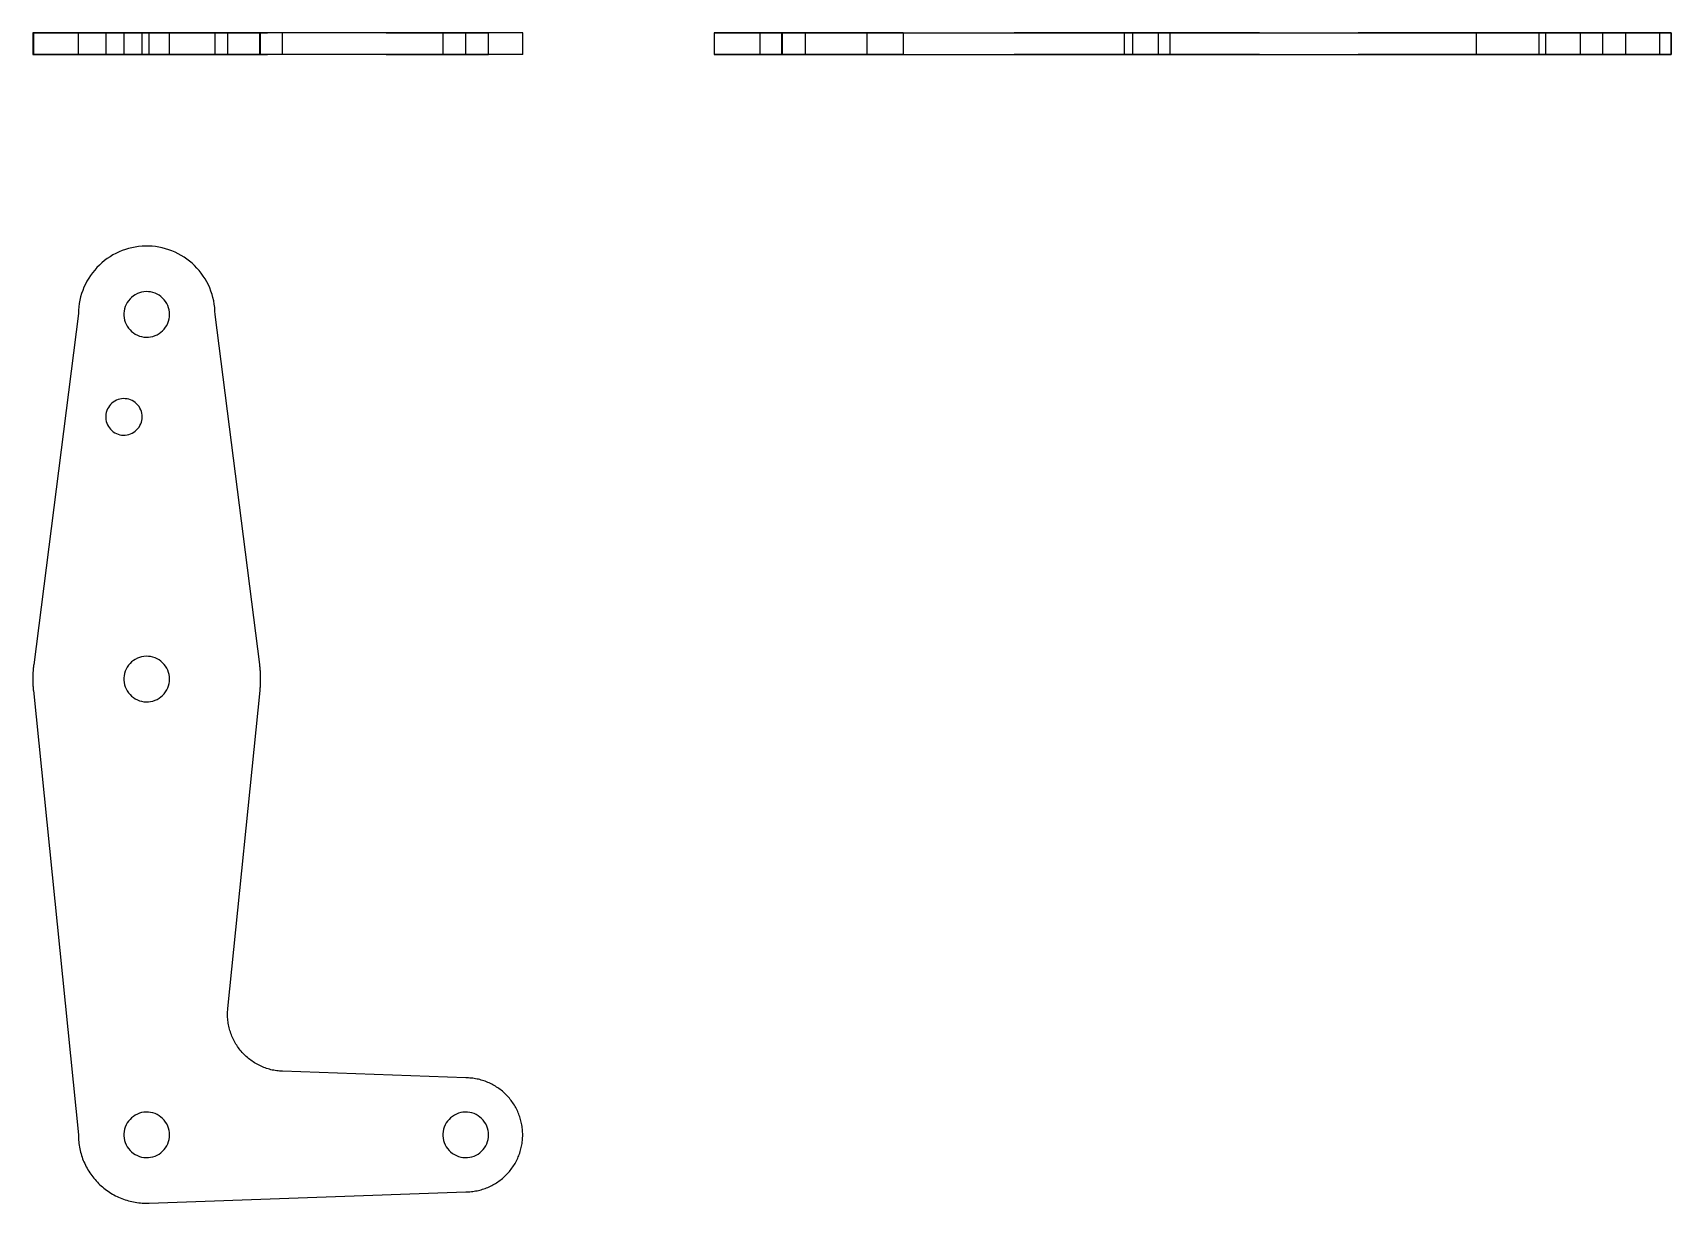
# Model space of a CAD drawing. Extents: x 0 to 1.38, y 0 to 0.99.
import ezdxf

# ---------------------------------------------------------------- set-up
doc = ezdxf.new("R2010")
doc.units = 0
doc.linetypes.add('HIDDEN', pattern=[0.040385, 0.026937, -0.013448])
for name, color, linetype in [('FRONT', 7, 'CONTINUOUS'), ('FRONT_HID', 7, 'HIDDEN'), ('LEFT', 7, 'CONTINUOUS'), ('LEFT_HID', 7, 'HIDDEN'), ('TOP', 7, 'CONTINUOUS')]:
    doc.layers.add(name, color=color, linetype=linetype)

msp = doc.modelspace()

# ---------------------------------------------------------------- linework, layer by layer
at = {"layer": 'FRONT'}
for p, q in [((0.000769, 0.987679), (0, 0.987679)), ((0, 0.987679), (0, 0.969217)), ((0.038465, 0.987679), (0.000769, 0.987679)), ((0.000769, 0.969217), (0.000769, 0.987679)), ((0.038465, 0.969217), (0.038465, 0.987679)), ((0.153846, 0.987679), (0.038465, 0.987679)), ((0.191535, 0.987679), (0.153846, 0.987679)), ((0.153846, 0.969217), (0.153846, 0.987679)), ((0.192308, 0.987679), (0.191535, 0.987679)), ((0.191535, 0.969217), (0.191535, 0.987679)), ((0.192308, 0.969217), (0.192308, 0.987679)), ((0.210825, 0.987679), (0.192308, 0.987679)), ((0.365385, 0.987679), (0.210825, 0.987679)), ((0.210825, 0.969217), (0.210825, 0.987679)), ((0.365385, 0.969217), (0.365385, 0.987679)), ((0.413462, 0.987679), (0.365385, 0.987679)), ((0.413462, 0.969217), (0.413462, 0.987679)), ((0.000769, 0.969217), (0, 0.969217)), ((0.038465, 0.969217), (0.000769, 0.969217)), ((0.153846, 0.969217), (0.038465, 0.969217)), ((0.191535, 0.969217), (0.153846, 0.969217)), ((0.192308, 0.969217), (0.191535, 0.969217)), ((0.210825, 0.969217), (0.192308, 0.969217)), ((0.365385, 0.969217), (0.210825, 0.969217)), ((0.413462, 0.969217), (0.365385, 0.969217))]:
    msp.add_line(p, q, dxfattribs=at)
at = {"layer": 'FRONT_HID', "linetype": 'HIDDEN'}
for p, q in [((0, 0.987679), (0.000489, 0.987679)), ((0.191818, 0.987679), (0.000489, 0.987679)), ((0.000489, 0.987679), (0.038462, 0.987679)), ((0.000489, 0.969217), (0.000489, 0.987679)), ((0.000769, 0.987679), (0.191535, 0.987679)), ((0.153846, 0.987679), (0.038462, 0.987679)), ((0.038462, 0.969217), (0.038462, 0.987679)), ((0.038462, 0.987679), (0.098221, 0.987679)), ((0.092324, 0.987679), (0.061522, 0.987679)), ((0.061522, 0.987679), (0.092324, 0.987679)), ((0.061522, 0.987679), (0.061522, 0.969217)), ((0.115385, 0.987679), (0.076923, 0.987679)), ((0.076923, 0.987679), (0.115385, 0.987679)), ((0.115385, 0.987679), (0.076923, 0.987679)), ((0.076923, 0.987679), (0.115385, 0.987679)), ((0.115385, 0.987679), (0.076923, 0.987679)), ((0.076923, 0.987679), (0.115385, 0.987679)), ((0.076923, 0.987679), (0.076923, 0.969217)), ((0.076923, 0.987679), (0.076923, 0.969217)), ((0.076923, 0.987679), (0.076923, 0.969217)), ((0.092324, 0.969217), (0.092324, 0.987679)), ((0.098221, 0.987679), (0.153846, 0.987679)), ((0.098221, 0.987679), (0.365385, 0.987679)), ((0.098221, 0.969217), (0.098221, 0.987679)), ((0.115385, 0.969217), (0.115385, 0.987679)), ((0.115385, 0.969217), (0.115385, 0.987679)), ((0.115385, 0.969217), (0.115385, 0.987679)), ((0.192308, 0.987679), (0.164397, 0.987679)), ((0.164397, 0.987679), (0.164642, 0.987679)), ((0.164397, 0.987679), (0.164397, 0.969217)), ((0.164642, 0.987679), (0.191818, 0.987679)), ((0.164642, 0.969217), (0.164642, 0.987679)), ((0.191818, 0.987679), (0.192308, 0.987679)), ((0.191818, 0.969217), (0.191818, 0.987679)), ((0.319597, 0.987679), (0.318071, 0.987679)), ((0.318071, 0.987679), (0.319597, 0.987679)), ((0.321123, 0.987679), (0.319597, 0.987679)), ((0.319597, 0.987679), (0.321123, 0.987679)), ((0.32265, 0.987679), (0.321123, 0.987679)), ((0.321123, 0.987679), (0.32265, 0.987679)), ((0.324176, 0.987679), (0.32265, 0.987679)), ((0.32265, 0.987679), (0.324176, 0.987679)), ((0.325702, 0.987679), (0.324176, 0.987679)), ((0.324176, 0.987679), (0.325702, 0.987679)), ((0.327228, 0.987679), (0.325702, 0.987679)), ((0.325702, 0.987679), (0.327228, 0.987679)), ((0.328755, 0.987679), (0.327228, 0.987679)), ((0.327228, 0.987679), (0.328755, 0.987679)), ((0.330281, 0.987679), (0.328755, 0.987679)), ((0.328755, 0.987679), (0.330281, 0.987679)), ((0.331807, 0.987679), (0.330281, 0.987679)), ((0.330281, 0.987679), (0.331807, 0.987679)), ((0.333333, 0.987679), (0.331807, 0.987679)), ((0.331807, 0.987679), (0.333333, 0.987679)), ((0.33486, 0.987679), (0.333333, 0.987679)), ((0.333333, 0.987679), (0.33486, 0.987679)), ((0.336386, 0.987679), (0.33486, 0.987679)), ((0.33486, 0.987679), (0.336386, 0.987679)), ((0.337912, 0.987679), (0.336386, 0.987679)), ((0.336386, 0.987679), (0.337912, 0.987679)), ((0.339438, 0.987679), (0.337912, 0.987679)), ((0.337912, 0.987679), (0.339438, 0.987679)), ((0.340965, 0.987679), (0.339438, 0.987679)), ((0.339438, 0.987679), (0.340965, 0.987679)), ((0.342491, 0.987679), (0.340965, 0.987679)), ((0.340965, 0.987679), (0.342491, 0.987679)), ((0.344017, 0.987679), (0.342491, 0.987679)), ((0.342491, 0.987679), (0.344017, 0.987679)), ((0.345543, 0.987679), (0.344017, 0.987679)), ((0.344017, 0.987679), (0.345543, 0.987679)), ((0.34707, 0.987679), (0.345543, 0.987679)), ((0.345543, 0.987679), (0.34707, 0.987679)), ((0.384615, 0.987679), (0.346154, 0.987679)), ((0.346154, 0.987679), (0.384615, 0.987679)), ((0.346154, 0.987679), (0.346154, 0.969217)), ((0.348596, 0.987679), (0.34707, 0.987679)), ((0.34707, 0.987679), (0.348596, 0.987679)), ((0.350122, 0.987679), (0.348596, 0.987679)), ((0.348596, 0.987679), (0.350122, 0.987679)), ((0.351648, 0.987679), (0.350122, 0.987679)), ((0.350122, 0.987679), (0.351648, 0.987679)), ((0.353175, 0.987679), (0.351648, 0.987679)), ((0.351648, 0.987679), (0.353175, 0.987679)), ((0.354701, 0.987679), (0.353175, 0.987679)), ((0.353175, 0.987679), (0.354701, 0.987679)), ((0.356227, 0.987679), (0.354701, 0.987679)), ((0.354701, 0.987679), (0.356227, 0.987679)), ((0.357753, 0.987679), (0.356227, 0.987679)), ((0.356227, 0.987679), (0.357753, 0.987679)), ((0.35928, 0.987679), (0.357753, 0.987679)), ((0.357753, 0.987679), (0.35928, 0.987679)), ((0.360806, 0.987679), (0.35928, 0.987679)), ((0.35928, 0.987679), (0.360806, 0.987679)), ((0.362332, 0.987679), (0.360806, 0.987679)), ((0.360806, 0.987679), (0.362332, 0.987679)), ((0.363858, 0.987679), (0.362332, 0.987679)), ((0.362332, 0.987679), (0.363858, 0.987679)), ((0.365385, 0.987679), (0.363858, 0.987679)), ((0.363858, 0.987679), (0.365385, 0.987679)), ((0.384615, 0.969217), (0.384615, 0.987679)), ((0, 0.969217), (0.000489, 0.969217)), ((0.191818, 0.969217), (0.000489, 0.969217)), ((0.000489, 0.969217), (0.038462, 0.969217)), ((0.000769, 0.969217), (0.191535, 0.969217)), ((0.153846, 0.969217), (0.038462, 0.969217)), ((0.038462, 0.969217), (0.098221, 0.969217)), ((0.092324, 0.969217), (0.061522, 0.969217)), ((0.061522, 0.969217), (0.092324, 0.969217)), ((0.115385, 0.969217), (0.076923, 0.969217)), ((0.076923, 0.969217), (0.115385, 0.969217)), ((0.115385, 0.969217), (0.076923, 0.969217)), ((0.076923, 0.969217), (0.115385, 0.969217)), ((0.115385, 0.969217), (0.076923, 0.969217)), ((0.076923, 0.969217), (0.115385, 0.969217)), ((0.098221, 0.969217), (0.153846, 0.969217)), ((0.098221, 0.969217), (0.365385, 0.969217)), ((0.192308, 0.969217), (0.164397, 0.969217)), ((0.164397, 0.969217), (0.164642, 0.969217)), ((0.164642, 0.969217), (0.191818, 0.969217)), ((0.191818, 0.969217), (0.192308, 0.969217)), ((0.319597, 0.969217), (0.318071, 0.969217)), ((0.318071, 0.969217), (0.319597, 0.969217)), ((0.321123, 0.969217), (0.319597, 0.969217)), ((0.319597, 0.969217), (0.321123, 0.969217)), ((0.32265, 0.969217), (0.321123, 0.969217)), ((0.321123, 0.969217), (0.32265, 0.969217)), ((0.324176, 0.969217), (0.32265, 0.969217)), ((0.32265, 0.969217), (0.324176, 0.969217)), ((0.325702, 0.969217), (0.324176, 0.969217)), ((0.324176, 0.969217), (0.325702, 0.969217)), ((0.327228, 0.969217), (0.325702, 0.969217)), ((0.325702, 0.969217), (0.327228, 0.969217)), ((0.328755, 0.969217), (0.327228, 0.969217)), ((0.327228, 0.969217), (0.328755, 0.969217)), ((0.330281, 0.969217), (0.328755, 0.969217)), ((0.328755, 0.969217), (0.330281, 0.969217)), ((0.331807, 0.969217), (0.330281, 0.969217)), ((0.330281, 0.969217), (0.331807, 0.969217)), ((0.333333, 0.969217), (0.331807, 0.969217)), ((0.331807, 0.969217), (0.333333, 0.969217)), ((0.33486, 0.969217), (0.333333, 0.969217)), ((0.333333, 0.969217), (0.33486, 0.969217)), ((0.336386, 0.969217), (0.33486, 0.969217)), ((0.33486, 0.969217), (0.336386, 0.969217)), ((0.337912, 0.969217), (0.336386, 0.969217)), ((0.336386, 0.969217), (0.337912, 0.969217)), ((0.339438, 0.969217), (0.337912, 0.969217)), ((0.337912, 0.969217), (0.339438, 0.969217)), ((0.340965, 0.969217), (0.339438, 0.969217)), ((0.339438, 0.969217), (0.340965, 0.969217)), ((0.342491, 0.969217), (0.340965, 0.969217)), ((0.340965, 0.969217), (0.342491, 0.969217)), ((0.344017, 0.969217), (0.342491, 0.969217)), ((0.342491, 0.969217), (0.344017, 0.969217)), ((0.345543, 0.969217), (0.344017, 0.969217)), ((0.344017, 0.969217), (0.345543, 0.969217)), ((0.34707, 0.969217), (0.345543, 0.969217)), ((0.345543, 0.969217), (0.34707, 0.969217)), ((0.384615, 0.969217), (0.346154, 0.969217)), ((0.346154, 0.969217), (0.384615, 0.969217)), ((0.348596, 0.969217), (0.34707, 0.969217)), ((0.34707, 0.969217), (0.348596, 0.969217)), ((0.350122, 0.969217), (0.348596, 0.969217)), ((0.348596, 0.969217), (0.350122, 0.969217)), ((0.351648, 0.969217), (0.350122, 0.969217)), ((0.350122, 0.969217), (0.351648, 0.969217)), ((0.353175, 0.969217), (0.351648, 0.969217)), ((0.351648, 0.969217), (0.353175, 0.969217)), ((0.354701, 0.969217), (0.353175, 0.969217)), ((0.353175, 0.969217), (0.354701, 0.969217)), ((0.356227, 0.969217), (0.354701, 0.969217)), ((0.354701, 0.969217), (0.356227, 0.969217)), ((0.357753, 0.969217), (0.356227, 0.969217)), ((0.356227, 0.969217), (0.357753, 0.969217)), ((0.35928, 0.969217), (0.357753, 0.969217)), ((0.357753, 0.969217), (0.35928, 0.969217)), ((0.360806, 0.969217), (0.35928, 0.969217)), ((0.35928, 0.969217), (0.360806, 0.969217)), ((0.362332, 0.969217), (0.360806, 0.969217)), ((0.360806, 0.969217), (0.362332, 0.969217)), ((0.363858, 0.969217), (0.362332, 0.969217)), ((0.362332, 0.969217), (0.363858, 0.969217)), ((0.365385, 0.969217), (0.363858, 0.969217)), ((0.363858, 0.969217), (0.365385, 0.969217))]:
    msp.add_line(p, q, dxfattribs=at)
at = {"layer": 'LEFT'}
for p, q in [((0.575, 0.987679), (0.632038, 0.987679)), ((0.575, 0.987679), (0.575, 0.969217)), ((0.632038, 0.969217), (0.632038, 0.987679)), ((0.632038, 0.987679), (0.928246, 0.987679)), ((0.928246, 0.987679), (0.950073, 0.987679)), ((0.928246, 0.969217), (0.928246, 0.987679)), ((0.950073, 0.987679), (1.325, 0.987679)), ((0.950073, 0.969217), (0.950073, 0.987679)), ((1.325, 0.969217), (1.325, 0.987679)), ((1.325, 0.987679), (1.382692, 0.987679)), ((1.382692, 0.987679), (1.382692, 0.969217)), ((0.575, 0.969217), (0.632038, 0.969217)), ((0.632038, 0.969217), (0.928246, 0.969217)), ((0.928246, 0.969217), (0.950073, 0.969217)), ((0.950073, 0.969217), (1.325, 0.969217)), ((1.325, 0.969217), (1.382692, 0.969217))]:
    msp.add_line(p, q, dxfattribs=at)
at = {"layer": 'LEFT_HID', "linetype": 'HIDDEN'}
for p, q in [((0.632692, 0.987679), (0.575, 0.987679)), ((0.632692, 0.987679), (0.613462, 0.987679)), ((0.613462, 0.987679), (0.651923, 0.987679)), ((0.613462, 0.987679), (0.613462, 0.969217)), ((0.632038, 0.987679), (0.632692, 0.987679)), ((0.928221, 0.987679), (0.632692, 0.987679)), ((0.632692, 0.969217), (0.632692, 0.987679)), ((0.651923, 0.987679), (0.632692, 0.987679)), ((0.651923, 0.987679), (0.651923, 0.969217)), ((0.719154, 0.987679), (0.703753, 0.987679)), ((0.703753, 0.987679), (0.734555, 0.987679)), ((0.703753, 0.987679), (0.703753, 0.969217)), ((0.734555, 0.987679), (0.719154, 0.987679)), ((0.734555, 0.987679), (0.734555, 0.969217)), ((0.940385, 0.987679), (0.921154, 0.987679)), ((0.921154, 0.987679), (0.959615, 0.987679)), ((0.921154, 0.987679), (0.921154, 0.969217)), ((0.940385, 0.987679), (0.928221, 0.987679)), ((0.928246, 0.987679), (0.928221, 0.987679)), ((0.928221, 0.969217), (0.928221, 0.987679)), ((0.950073, 0.987679), (0.940385, 0.987679)), ((0.959615, 0.987679), (0.940385, 0.987679)), ((0.950073, 0.987679), (0.952818, 0.987679)), ((0.952818, 0.987679), (0.950073, 0.987679)), ((1.218407, 0.987679), (0.950073, 0.987679)), ((0.952818, 0.987679), (0.955563, 0.987679)), ((0.955563, 0.987679), (0.952818, 0.987679)), ((0.955563, 0.987679), (0.958308, 0.987679)), ((0.958308, 0.987679), (0.955563, 0.987679)), ((0.958308, 0.987679), (0.961053, 0.987679)), ((0.961053, 0.987679), (0.958308, 0.987679)), ((0.959615, 0.987679), (0.959615, 0.969217)), ((0.961053, 0.987679), (0.963798, 0.987679)), ((0.963798, 0.987679), (0.961053, 0.987679)), ((0.963798, 0.987679), (0.966543, 0.987679)), ((0.966543, 0.987679), (0.963798, 0.987679)), ((0.966543, 0.987679), (0.969288, 0.987679)), ((0.969288, 0.987679), (0.966543, 0.987679)), ((0.969288, 0.987679), (0.972033, 0.987679)), ((0.972033, 0.987679), (0.969288, 0.987679)), ((0.972033, 0.987679), (0.974778, 0.987679)), ((0.974778, 0.987679), (0.972033, 0.987679)), ((0.974778, 0.987679), (0.977523, 0.987679)), ((0.977523, 0.987679), (0.974778, 0.987679)), ((0.977523, 0.987679), (0.980268, 0.987679)), ((0.980268, 0.987679), (0.977523, 0.987679)), ((0.980268, 0.987679), (0.983012, 0.987679)), ((0.983012, 0.987679), (0.980268, 0.987679)), ((0.983012, 0.987679), (0.985757, 0.987679)), ((0.985757, 0.987679), (0.983012, 0.987679)), ((0.985757, 0.987679), (0.988502, 0.987679)), ((0.988502, 0.987679), (0.985757, 0.987679)), ((0.988502, 0.987679), (0.991247, 0.987679)), ((0.991247, 0.987679), (0.988502, 0.987679)), ((0.991247, 0.987679), (0.993992, 0.987679)), ((0.993992, 0.987679), (0.991247, 0.987679)), ((0.993992, 0.987679), (0.996737, 0.987679)), ((0.996737, 0.987679), (0.993992, 0.987679)), ((0.996737, 0.987679), (0.999482, 0.987679)), ((0.999482, 0.987679), (0.996737, 0.987679)), ((0.999482, 0.987679), (1.002227, 0.987679)), ((1.002227, 0.987679), (0.999482, 0.987679)), ((1.002227, 0.987679), (1.004972, 0.987679)), ((1.004972, 0.987679), (1.002227, 0.987679)), ((1.004972, 0.987679), (1.007717, 0.987679)), ((1.007717, 0.987679), (1.004972, 0.987679)), ((1.007717, 0.987679), (1.010462, 0.987679)), ((1.010462, 0.987679), (1.007717, 0.987679)), ((1.010462, 0.987679), (1.013207, 0.987679)), ((1.013207, 0.987679), (1.010462, 0.987679)), ((1.013207, 0.987679), (1.015952, 0.987679)), ((1.015952, 0.987679), (1.013207, 0.987679)), ((1.015952, 0.987679), (1.018696, 0.987679)), ((1.018696, 0.987679), (1.015952, 0.987679)), ((1.018696, 0.987679), (1.021441, 0.987679)), ((1.021441, 0.987679), (1.018696, 0.987679)), ((1.021441, 0.987679), (1.024186, 0.987679)), ((1.024186, 0.987679), (1.021441, 0.987679)), ((1.024186, 0.987679), (1.026931, 0.987679)), ((1.026931, 0.987679), (1.024186, 0.987679)), ((1.026931, 0.987679), (1.029676, 0.987679)), ((1.029676, 0.987679), (1.026931, 0.987679)), ((1.029676, 0.987679), (1.032421, 0.987679)), ((1.032421, 0.987679), (1.029676, 0.987679)), ((1.032421, 0.987679), (1.035166, 0.987679)), ((1.035166, 0.987679), (1.032421, 0.987679)), ((1.271382, 0.987679), (1.218407, 0.987679)), ((1.218407, 0.969217), (1.218407, 0.987679)), ((1.270055, 0.987679), (1.268223, 0.987679)), ((1.268223, 0.987679), (1.270055, 0.987679)), ((1.271886, 0.987679), (1.270055, 0.987679)), ((1.270055, 0.987679), (1.271886, 0.987679)), ((1.276923, 0.987679), (1.271382, 0.987679)), ((1.271382, 0.969217), (1.271382, 0.987679)), ((1.273718, 0.987679), (1.271886, 0.987679)), ((1.271886, 0.987679), (1.273718, 0.987679)), ((1.275549, 0.987679), (1.273718, 0.987679)), ((1.273718, 0.987679), (1.275549, 0.987679)), ((1.277381, 0.987679), (1.275549, 0.987679)), ((1.275549, 0.987679), (1.277381, 0.987679)), ((1.373077, 0.987679), (1.276923, 0.987679)), ((1.276923, 0.969217), (1.276923, 0.987679)), ((1.325, 0.987679), (1.276923, 0.987679)), ((1.279212, 0.987679), (1.277381, 0.987679)), ((1.277381, 0.987679), (1.279212, 0.987679)), ((1.281044, 0.987679), (1.279212, 0.987679)), ((1.279212, 0.987679), (1.281044, 0.987679)), ((1.282875, 0.987679), (1.281044, 0.987679)), ((1.281044, 0.987679), (1.282875, 0.987679)), ((1.284707, 0.987679), (1.282875, 0.987679)), ((1.282875, 0.987679), (1.284707, 0.987679)), ((1.286538, 0.987679), (1.284707, 0.987679)), ((1.284707, 0.987679), (1.286538, 0.987679)), ((1.28837, 0.987679), (1.286538, 0.987679)), ((1.286538, 0.987679), (1.28837, 0.987679)), ((1.290201, 0.987679), (1.28837, 0.987679)), ((1.28837, 0.987679), (1.290201, 0.987679)), ((1.292033, 0.987679), (1.290201, 0.987679)), ((1.290201, 0.987679), (1.292033, 0.987679)), ((1.293864, 0.987679), (1.292033, 0.987679)), ((1.292033, 0.987679), (1.293864, 0.987679)), ((1.295696, 0.987679), (1.293864, 0.987679)), ((1.293864, 0.987679), (1.295696, 0.987679)), ((1.297527, 0.987679), (1.295696, 0.987679)), ((1.295696, 0.987679), (1.297527, 0.987679)), ((1.299359, 0.987679), (1.297527, 0.987679)), ((1.297527, 0.987679), (1.299359, 0.987679)), ((1.30119, 0.987679), (1.299359, 0.987679)), ((1.299359, 0.987679), (1.30119, 0.987679)), ((1.303022, 0.987679), (1.30119, 0.987679)), ((1.30119, 0.987679), (1.303022, 0.987679)), ((1.304853, 0.987679), (1.303022, 0.987679)), ((1.303022, 0.987679), (1.304853, 0.987679)), ((1.306685, 0.987679), (1.304853, 0.987679)), ((1.304853, 0.987679), (1.306685, 0.987679)), ((1.325, 0.987679), (1.305769, 0.987679)), ((1.305769, 0.987679), (1.344231, 0.987679)), ((1.325, 0.987679), (1.305769, 0.987679)), ((1.305769, 0.987679), (1.344231, 0.987679)), ((1.305769, 0.987679), (1.305769, 0.969217)), ((1.305769, 0.987679), (1.305769, 0.969217)), ((1.308516, 0.987679), (1.306685, 0.987679)), ((1.306685, 0.987679), (1.308516, 0.987679)), ((1.310348, 0.987679), (1.308516, 0.987679)), ((1.308516, 0.987679), (1.310348, 0.987679)), ((1.312179, 0.987679), (1.310348, 0.987679)), ((1.310348, 0.987679), (1.312179, 0.987679)), ((1.314011, 0.987679), (1.312179, 0.987679)), ((1.312179, 0.987679), (1.314011, 0.987679)), ((1.315842, 0.987679), (1.314011, 0.987679)), ((1.314011, 0.987679), (1.315842, 0.987679)), ((1.317674, 0.987679), (1.315842, 0.987679)), ((1.315842, 0.987679), (1.317674, 0.987679)), ((1.319505, 0.987679), (1.317674, 0.987679)), ((1.317674, 0.987679), (1.319505, 0.987679)), ((1.321337, 0.987679), (1.319505, 0.987679)), ((1.319505, 0.987679), (1.321337, 0.987679)), ((1.323168, 0.987679), (1.321337, 0.987679)), ((1.321337, 0.987679), (1.323168, 0.987679)), ((1.325, 0.987679), (1.323168, 0.987679)), ((1.323168, 0.987679), (1.325, 0.987679)), ((1.382655, 0.987679), (1.325, 0.987679)), ((1.344231, 0.987679), (1.325, 0.987679)), ((1.373077, 0.987679), (1.325, 0.987679)), ((1.344231, 0.987679), (1.325, 0.987679)), ((1.344231, 0.987679), (1.344231, 0.969217)), ((1.344231, 0.987679), (1.344231, 0.969217)), ((1.382655, 0.987679), (1.373077, 0.987679)), ((1.373077, 0.969217), (1.373077, 0.987679)), ((1.382692, 0.987679), (1.382655, 0.987679)), ((1.382655, 0.969217), (1.382655, 0.987679)), ((0.632692, 0.969217), (0.575, 0.969217)), ((0.632692, 0.969217), (0.613462, 0.969217)), ((0.613462, 0.969217), (0.651923, 0.969217)), ((0.632038, 0.969217), (0.632692, 0.969217)), ((0.928221, 0.969217), (0.632692, 0.969217)), ((0.651923, 0.969217), (0.632692, 0.969217)), ((0.719154, 0.969217), (0.703753, 0.969217)), ((0.703753, 0.969217), (0.734555, 0.969217)), ((0.734555, 0.969217), (0.719154, 0.969217)), ((0.940385, 0.969217), (0.921154, 0.969217)), ((0.921154, 0.969217), (0.959615, 0.969217)), ((0.940385, 0.969217), (0.928221, 0.969217)), ((0.928246, 0.969217), (0.928221, 0.969217)), ((0.950073, 0.969217), (0.940385, 0.969217)), ((0.959615, 0.969217), (0.940385, 0.969217)), ((0.950073, 0.969217), (0.952818, 0.969217)), ((0.952818, 0.969217), (0.950073, 0.969217)), ((1.218407, 0.969217), (0.950073, 0.969217)), ((0.952818, 0.969217), (0.955563, 0.969217)), ((0.955563, 0.969217), (0.952818, 0.969217)), ((0.955563, 0.969217), (0.958308, 0.969217)), ((0.958308, 0.969217), (0.955563, 0.969217)), ((0.958308, 0.969217), (0.961053, 0.969217)), ((0.961053, 0.969217), (0.958308, 0.969217)), ((0.961053, 0.969217), (0.963798, 0.969217)), ((0.963798, 0.969217), (0.961053, 0.969217)), ((0.963798, 0.969217), (0.966543, 0.969217)), ((0.966543, 0.969217), (0.963798, 0.969217)), ((0.966543, 0.969217), (0.969288, 0.969217)), ((0.969288, 0.969217), (0.966543, 0.969217)), ((0.969288, 0.969217), (0.972033, 0.969217)), ((0.972033, 0.969217), (0.969288, 0.969217)), ((0.972033, 0.969217), (0.974778, 0.969217)), ((0.974778, 0.969217), (0.972033, 0.969217)), ((0.974778, 0.969217), (0.977523, 0.969217)), ((0.977523, 0.969217), (0.974778, 0.969217)), ((0.977523, 0.969217), (0.980268, 0.969217)), ((0.980268, 0.969217), (0.977523, 0.969217)), ((0.980268, 0.969217), (0.983012, 0.969217)), ((0.983012, 0.969217), (0.980268, 0.969217)), ((0.983012, 0.969217), (0.985757, 0.969217)), ((0.985757, 0.969217), (0.983012, 0.969217)), ((0.985757, 0.969217), (0.988502, 0.969217)), ((0.988502, 0.969217), (0.985757, 0.969217)), ((0.988502, 0.969217), (0.991247, 0.969217)), ((0.991247, 0.969217), (0.988502, 0.969217)), ((0.991247, 0.969217), (0.993992, 0.969217)), ((0.993992, 0.969217), (0.991247, 0.969217)), ((0.993992, 0.969217), (0.996737, 0.969217)), ((0.996737, 0.969217), (0.993992, 0.969217)), ((0.996737, 0.969217), (0.999482, 0.969217)), ((0.999482, 0.969217), (0.996737, 0.969217)), ((0.999482, 0.969217), (1.002227, 0.969217)), ((1.002227, 0.969217), (0.999482, 0.969217)), ((1.002227, 0.969217), (1.004972, 0.969217)), ((1.004972, 0.969217), (1.002227, 0.969217)), ((1.004972, 0.969217), (1.007717, 0.969217)), ((1.007717, 0.969217), (1.004972, 0.969217)), ((1.007717, 0.969217), (1.010462, 0.969217)), ((1.010462, 0.969217), (1.007717, 0.969217)), ((1.010462, 0.969217), (1.013207, 0.969217)), ((1.013207, 0.969217), (1.010462, 0.969217)), ((1.013207, 0.969217), (1.015952, 0.969217)), ((1.015952, 0.969217), (1.013207, 0.969217)), ((1.015952, 0.969217), (1.018696, 0.969217)), ((1.018696, 0.969217), (1.015952, 0.969217)), ((1.018696, 0.969217), (1.021441, 0.969217)), ((1.021441, 0.969217), (1.018696, 0.969217)), ((1.021441, 0.969217), (1.024186, 0.969217)), ((1.024186, 0.969217), (1.021441, 0.969217)), ((1.024186, 0.969217), (1.026931, 0.969217)), ((1.026931, 0.969217), (1.024186, 0.969217)), ((1.026931, 0.969217), (1.029676, 0.969217)), ((1.029676, 0.969217), (1.026931, 0.969217)), ((1.029676, 0.969217), (1.032421, 0.969217)), ((1.032421, 0.969217), (1.029676, 0.969217)), ((1.032421, 0.969217), (1.035166, 0.969217)), ((1.035166, 0.969217), (1.032421, 0.969217)), ((1.271382, 0.969217), (1.218407, 0.969217)), ((1.270055, 0.969217), (1.268223, 0.969217)), ((1.268223, 0.969217), (1.270055, 0.969217)), ((1.271886, 0.969217), (1.270055, 0.969217)), ((1.270055, 0.969217), (1.271886, 0.969217)), ((1.276923, 0.969217), (1.271382, 0.969217)), ((1.273718, 0.969217), (1.271886, 0.969217)), ((1.271886, 0.969217), (1.273718, 0.969217)), ((1.275549, 0.969217), (1.273718, 0.969217)), ((1.273718, 0.969217), (1.275549, 0.969217)), ((1.277381, 0.969217), (1.275549, 0.969217)), ((1.275549, 0.969217), (1.277381, 0.969217)), ((1.373077, 0.969217), (1.276923, 0.969217)), ((1.325, 0.969217), (1.276923, 0.969217)), ((1.279212, 0.969217), (1.277381, 0.969217)), ((1.277381, 0.969217), (1.279212, 0.969217)), ((1.281044, 0.969217), (1.279212, 0.969217)), ((1.279212, 0.969217), (1.281044, 0.969217)), ((1.282875, 0.969217), (1.281044, 0.969217)), ((1.281044, 0.969217), (1.282875, 0.969217)), ((1.284707, 0.969217), (1.282875, 0.969217)), ((1.282875, 0.969217), (1.284707, 0.969217)), ((1.286538, 0.969217), (1.284707, 0.969217)), ((1.284707, 0.969217), (1.286538, 0.969217)), ((1.28837, 0.969217), (1.286538, 0.969217)), ((1.286538, 0.969217), (1.28837, 0.969217)), ((1.290201, 0.969217), (1.28837, 0.969217)), ((1.28837, 0.969217), (1.290201, 0.969217)), ((1.292033, 0.969217), (1.290201, 0.969217)), ((1.290201, 0.969217), (1.292033, 0.969217)), ((1.293864, 0.969217), (1.292033, 0.969217)), ((1.292033, 0.969217), (1.293864, 0.969217)), ((1.295696, 0.969217), (1.293864, 0.969217)), ((1.293864, 0.969217), (1.295696, 0.969217)), ((1.297527, 0.969217), (1.295696, 0.969217)), ((1.295696, 0.969217), (1.297527, 0.969217)), ((1.299359, 0.969217), (1.297527, 0.969217)), ((1.297527, 0.969217), (1.299359, 0.969217)), ((1.30119, 0.969217), (1.299359, 0.969217)), ((1.299359, 0.969217), (1.30119, 0.969217)), ((1.303022, 0.969217), (1.30119, 0.969217)), ((1.30119, 0.969217), (1.303022, 0.969217)), ((1.304853, 0.969217), (1.303022, 0.969217)), ((1.303022, 0.969217), (1.304853, 0.969217)), ((1.306685, 0.969217), (1.304853, 0.969217)), ((1.304853, 0.969217), (1.306685, 0.969217)), ((1.325, 0.969217), (1.305769, 0.969217)), ((1.305769, 0.969217), (1.344231, 0.969217)), ((1.325, 0.969217), (1.305769, 0.969217)), ((1.305769, 0.969217), (1.344231, 0.969217)), ((1.308516, 0.969217), (1.306685, 0.969217)), ((1.306685, 0.969217), (1.308516, 0.969217)), ((1.310348, 0.969217), (1.308516, 0.969217)), ((1.308516, 0.969217), (1.310348, 0.969217)), ((1.312179, 0.969217), (1.310348, 0.969217)), ((1.310348, 0.969217), (1.312179, 0.969217)), ((1.314011, 0.969217), (1.312179, 0.969217)), ((1.312179, 0.969217), (1.314011, 0.969217)), ((1.315842, 0.969217), (1.314011, 0.969217)), ((1.314011, 0.969217), (1.315842, 0.969217)), ((1.317674, 0.969217), (1.315842, 0.969217)), ((1.315842, 0.969217), (1.317674, 0.969217)), ((1.319505, 0.969217), (1.317674, 0.969217)), ((1.317674, 0.969217), (1.319505, 0.969217)), ((1.321337, 0.969217), (1.319505, 0.969217)), ((1.319505, 0.969217), (1.321337, 0.969217)), ((1.323168, 0.969217), (1.321337, 0.969217)), ((1.321337, 0.969217), (1.323168, 0.969217)), ((1.325, 0.969217), (1.323168, 0.969217)), ((1.323168, 0.969217), (1.325, 0.969217)), ((1.382655, 0.969217), (1.325, 0.969217)), ((1.344231, 0.969217), (1.325, 0.969217)), ((1.373077, 0.969217), (1.325, 0.969217)), ((1.344231, 0.969217), (1.325, 0.969217)), ((1.382655, 0.969217), (1.373077, 0.969217)), ((1.382692, 0.969217), (1.382655, 0.969217))]:
    msp.add_line(p, q, dxfattribs=at)
at = {"layer": 'TOP'}
for p, q in [((0.072805, 0.802753), (0.070214, 0.801529)), ((0.075454, 0.803848), (0.072805, 0.802753)), ((0.078154, 0.80481), (0.075454, 0.803848)), ((0.080899, 0.805636), (0.078154, 0.80481)), ((0.083681, 0.806325), (0.080899, 0.805636)), ((0.086494, 0.806875), (0.083681, 0.806325)), ((0.089331, 0.807284), (0.086494, 0.806875)), ((0.092185, 0.807553), (0.089331, 0.807284)), ((0.095048, 0.807679), (0.092185, 0.807553)), ((0.097914, 0.807662), (0.095048, 0.807679)), ((0.100776, 0.807504), (0.097914, 0.807662)), ((0.103626, 0.807203), (0.100776, 0.807504)), ((0.106458, 0.806761), (0.103626, 0.807203)), ((0.109265, 0.80618), (0.106458, 0.806761)), ((0.112039, 0.805459), (0.109265, 0.80618)), ((0.114774, 0.804602), (0.112039, 0.805459)), ((0.117463, 0.80361), (0.114774, 0.804602)), ((0.1201, 0.802485), (0.117463, 0.80361)), ((0.122677, 0.801231), (0.1201, 0.802485)), ((0.054203, 0.789602), (0.052288, 0.787469)), ((0.056222, 0.791637), (0.054203, 0.789602)), ((0.058339, 0.793568), (0.056222, 0.791637)), ((0.06055, 0.795393), (0.058339, 0.793568)), ((0.062849, 0.797105), (0.06055, 0.795393)), ((0.065229, 0.798701), (0.062849, 0.797105)), ((0.067687, 0.800177), (0.065229, 0.798701)), ((0.070214, 0.801529), (0.067687, 0.800177)), ((0.125189, 0.79985), (0.122677, 0.801231)), ((0.127629, 0.798347), (0.125189, 0.79985)), ((0.129991, 0.796724), (0.127629, 0.798347)), ((0.13227, 0.794986), (0.129991, 0.796724)), ((0.13446, 0.793136), (0.13227, 0.794986)), ((0.136556, 0.791181), (0.13446, 0.793136)), ((0.138551, 0.789123), (0.136556, 0.791181)), ((0.140442, 0.786969), (0.138551, 0.789123)), ((0.044421, 0.775533), (0.043216, 0.772932)), ((0.045753, 0.778071), (0.044421, 0.775533)), ((0.047209, 0.78054), (0.045753, 0.778071)), ((0.048787, 0.782933), (0.047209, 0.78054)), ((0.050481, 0.785245), (0.048787, 0.782933)), ((0.052288, 0.787469), (0.050481, 0.785245)), ((0.142224, 0.784724), (0.140442, 0.786969)), ((0.143892, 0.782393), (0.142224, 0.784724)), ((0.145442, 0.779982), (0.143892, 0.782393)), ((0.14687, 0.777497), (0.145442, 0.779982)), ((0.148173, 0.774944), (0.14687, 0.777497)), ((0.149348, 0.77233), (0.148173, 0.774944)), ((0.03973, 0.762029), (0.039202, 0.759212)), ((0.040397, 0.764816), (0.03973, 0.762029)), ((0.041202, 0.767567), (0.040397, 0.764816)), ((0.042143, 0.770275), (0.041202, 0.767567)), ((0.043216, 0.772932), (0.042143, 0.770275)), ((0.080824, 0.761609), (0.079744, 0.760025)), ((0.082057, 0.763077), (0.080824, 0.761609)), ((0.083429, 0.764416), (0.082057, 0.763077)), ((0.084928, 0.765611), (0.083429, 0.764416)), ((0.086538, 0.766651), (0.084928, 0.765611)), ((0.088244, 0.767526), (0.086538, 0.766651)), ((0.090029, 0.768226), (0.088244, 0.767526)), ((0.091875, 0.768746), (0.090029, 0.768226)), ((0.093763, 0.769078), (0.091875, 0.768746)), ((0.095674, 0.769222), (0.093763, 0.769078)), ((0.097591, 0.769174), (0.095674, 0.769222)), ((0.099493, 0.768936), (0.097591, 0.769174)), ((0.101362, 0.768509), (0.099493, 0.768936)), ((0.10318, 0.767898), (0.101362, 0.768509)), ((0.104927, 0.76711), (0.10318, 0.767898)), ((0.106587, 0.766151), (0.104927, 0.76711)), ((0.108144, 0.765032), (0.106587, 0.766151)), ((0.109581, 0.763764), (0.108144, 0.765032)), ((0.110885, 0.762358), (0.109581, 0.763764)), ((0.112043, 0.76083), (0.110885, 0.762358)), ((0.113043, 0.759194), (0.112043, 0.76083)), ((0.150392, 0.76966), (0.149348, 0.77233)), ((0.151301, 0.766942), (0.150392, 0.76966)), ((0.152075, 0.764183), (0.151301, 0.766942)), ((0.15271, 0.761388), (0.152075, 0.764183)), ((0.153206, 0.758565), (0.15271, 0.761388)), ((0.038465, 0.750652), (0.000769, 0.454443)), ((0.038569, 0.753516), (0.038465, 0.750652)), ((0.038815, 0.756372), (0.038569, 0.753516)), ((0.039202, 0.759212), (0.038815, 0.756372)), ((0.077138, 0.752863), (0.076947, 0.750955)), ((0.076947, 0.750955), (0.076947, 0.749038)), ((0.076947, 0.749038), (0.077138, 0.747131)), ((0.077518, 0.754742), (0.077138, 0.752863)), ((0.077138, 0.747131), (0.077518, 0.745252)), ((0.078083, 0.756574), (0.077518, 0.754742)), ((0.078828, 0.758341), (0.078083, 0.756574)), ((0.079744, 0.760025), (0.078828, 0.758341)), ((0.113875, 0.757467), (0.113043, 0.759194)), ((0.11453, 0.755665), (0.113875, 0.757467)), ((0.115003, 0.753807), (0.11453, 0.755665)), ((0.115289, 0.751912), (0.115003, 0.753807)), ((0.115003, 0.746186), (0.115289, 0.748082)), ((0.115385, 0.749997), (0.115289, 0.751912)), ((0.115289, 0.748082), (0.115385, 0.749997)), ((0.153562, 0.755721), (0.153206, 0.758565)), ((0.153775, 0.752862), (0.153562, 0.755721)), ((0.153846, 0.749997), (0.153775, 0.752862)), ((0.191535, 0.454469), (0.153846, 0.749997)), ((0.077518, 0.745252), (0.078083, 0.74342)), ((0.078083, 0.74342), (0.078828, 0.741653)), ((0.078828, 0.741653), (0.079744, 0.739969)), ((0.079744, 0.739969), (0.080824, 0.738385)), ((0.080824, 0.738385), (0.082057, 0.736917)), ((0.082057, 0.736917), (0.083429, 0.735578)), ((0.083429, 0.735578), (0.084928, 0.734383)), ((0.084928, 0.734383), (0.086538, 0.733343)), ((0.086538, 0.733343), (0.088244, 0.732468)), ((0.10318, 0.732096), (0.104927, 0.732884)), ((0.104927, 0.732884), (0.106587, 0.733843)), ((0.106587, 0.733843), (0.108144, 0.734962)), ((0.108144, 0.734962), (0.109581, 0.73623)), ((0.109581, 0.73623), (0.110885, 0.737636)), ((0.110885, 0.737636), (0.112043, 0.739164)), ((0.112043, 0.739164), (0.113043, 0.7408)), ((0.113043, 0.7408), (0.113875, 0.742527)), ((0.113875, 0.742527), (0.11453, 0.744329)), ((0.11453, 0.744329), (0.115003, 0.746186)), ((0.088244, 0.732468), (0.090029, 0.731768)), ((0.090029, 0.731768), (0.091875, 0.731248)), ((0.091875, 0.731248), (0.093763, 0.730915)), ((0.093763, 0.730915), (0.095674, 0.730772)), ((0.095674, 0.730772), (0.097591, 0.73082)), ((0.097591, 0.73082), (0.099493, 0.731058)), ((0.099493, 0.731058), (0.101362, 0.731485)), ((0.101362, 0.731485), (0.10318, 0.732096)), ((0.070589, 0.677573), (0.069223, 0.676873)), ((0.072018, 0.678134), (0.070589, 0.677573)), ((0.073496, 0.67855), (0.072018, 0.678134)), ((0.075008, 0.678817), (0.073496, 0.67855)), ((0.076539, 0.678931), (0.075008, 0.678817)), ((0.078074, 0.678893), (0.076539, 0.678931)), ((0.079597, 0.678702), (0.078074, 0.678893)), ((0.081094, 0.678361), (0.079597, 0.678702)), ((0.08255, 0.677872), (0.081094, 0.678361)), ((0.083949, 0.67724), (0.08255, 0.677872)), ((0.061694, 0.665831), (0.061541, 0.664303)), ((0.061541, 0.664303), (0.061541, 0.662768)), ((0.061998, 0.667336), (0.061694, 0.665831)), ((0.062451, 0.668803), (0.061998, 0.667336)), ((0.063047, 0.670218), (0.062451, 0.668803)), ((0.063782, 0.671566), (0.063047, 0.670218)), ((0.064647, 0.672834), (0.063782, 0.671566)), ((0.065633, 0.674011), (0.064647, 0.672834)), ((0.066733, 0.675083), (0.065633, 0.674011)), ((0.067933, 0.67604), (0.066733, 0.675083)), ((0.069223, 0.676873), (0.067933, 0.67604)), ((0.085279, 0.676472), (0.083949, 0.67724)), ((0.086525, 0.675576), (0.085279, 0.676472)), ((0.087677, 0.67456), (0.086525, 0.675576)), ((0.088721, 0.673435), (0.087677, 0.67456)), ((0.089648, 0.672211), (0.088721, 0.673435)), ((0.090448, 0.670901), (0.089648, 0.672211)), ((0.091115, 0.669518), (0.090448, 0.670901)), ((0.09164, 0.668075), (0.091115, 0.669518)), ((0.092019, 0.666587), (0.09164, 0.668075)), ((0.092247, 0.665069), (0.092019, 0.666587)), ((0.092324, 0.663535), (0.092247, 0.665069)), ((0.061541, 0.662768), (0.061694, 0.66124)), ((0.061694, 0.66124), (0.061998, 0.659735)), ((0.061998, 0.659735), (0.062451, 0.658268)), ((0.062451, 0.658268), (0.063047, 0.656853)), ((0.063047, 0.656853), (0.063782, 0.655505)), ((0.063782, 0.655505), (0.064647, 0.654236)), ((0.064647, 0.654236), (0.065633, 0.65306)), ((0.065633, 0.65306), (0.066733, 0.651988)), ((0.066733, 0.651988), (0.067933, 0.651031)), ((0.067933, 0.651031), (0.069223, 0.650198)), ((0.069223, 0.650198), (0.070589, 0.649497)), ((0.083949, 0.649831), (0.085279, 0.650598)), ((0.085279, 0.650598), (0.086525, 0.651495)), ((0.086525, 0.651495), (0.087677, 0.65251)), ((0.087677, 0.65251), (0.088721, 0.653636)), ((0.088721, 0.653636), (0.089648, 0.65486)), ((0.089648, 0.65486), (0.090448, 0.65617)), ((0.090448, 0.65617), (0.091115, 0.657553)), ((0.091115, 0.657553), (0.09164, 0.658996)), ((0.09164, 0.658996), (0.092019, 0.660484)), ((0.092019, 0.660484), (0.092247, 0.662002)), ((0.092247, 0.662002), (0.092324, 0.663535)), ((0.070589, 0.649497), (0.072018, 0.648936)), ((0.072018, 0.648936), (0.073496, 0.648521)), ((0.073496, 0.648521), (0.075008, 0.648254)), ((0.075008, 0.648254), (0.076539, 0.648139)), ((0.076539, 0.648139), (0.078074, 0.648178)), ((0.078074, 0.648178), (0.079597, 0.648369)), ((0.079597, 0.648369), (0.081094, 0.64871)), ((0.081094, 0.64871), (0.08255, 0.649199)), ((0.08255, 0.649199), (0.083949, 0.649831)), ((0.083429, 0.456723), (0.082057, 0.455385)), ((0.084928, 0.457919), (0.083429, 0.456723)), ((0.086538, 0.458959), (0.084928, 0.457919)), ((0.088244, 0.459834), (0.086538, 0.458959)), ((0.090029, 0.460534), (0.088244, 0.459834)), ((0.091875, 0.461053), (0.090029, 0.460534)), ((0.093763, 0.461386), (0.091875, 0.461053)), ((0.095674, 0.461529), (0.093763, 0.461386)), ((0.097591, 0.461482), (0.095674, 0.461529)), ((0.099493, 0.461243), (0.097591, 0.461482)), ((0.101362, 0.460817), (0.099493, 0.461243)), ((0.10318, 0.460206), (0.101362, 0.460817)), ((0.104927, 0.459418), (0.10318, 0.460206)), ((0.106587, 0.458459), (0.104927, 0.459418)), ((0.108144, 0.45734), (0.106587, 0.458459)), ((0.109581, 0.456071), (0.108144, 0.45734)), ((0.000001, 0.44267), (0, 0.442322)), ((0.000003, 0.443017), (0.000001, 0.44267)), ((0.000006, 0.443364), (0.000003, 0.443017)), ((0.00001, 0.443711), (0.000006, 0.443364)), ((0.000016, 0.444058), (0.00001, 0.443711)), ((0.000023, 0.444406), (0.000016, 0.444058)), ((0.000031, 0.444753), (0.000023, 0.444406)), ((0.000041, 0.4451), (0.000031, 0.444753)), ((0.000051, 0.445447), (0.000041, 0.4451)), ((0.000063, 0.445794), (0.000051, 0.445447)), ((0.000077, 0.446141), (0.000063, 0.445794)), ((0.000091, 0.446488), (0.000077, 0.446141)), ((0.000107, 0.446835), (0.000091, 0.446488)), ((0.000124, 0.447182), (0.000107, 0.446835)), ((0.000142, 0.447528), (0.000124, 0.447182)), ((0.000161, 0.447875), (0.000142, 0.447528)), ((0.000182, 0.448222), (0.000161, 0.447875)), ((0.000204, 0.448568), (0.000182, 0.448222)), ((0.000227, 0.448915), (0.000204, 0.448568)), ((0.000252, 0.449261), (0.000227, 0.448915)), ((0.000278, 0.449607), (0.000252, 0.449261)), ((0.000305, 0.449954), (0.000278, 0.449607)), ((0.000333, 0.4503), (0.000305, 0.449954)), ((0.000362, 0.450646), (0.000333, 0.4503)), ((0.000393, 0.450992), (0.000362, 0.450646)), ((0.000425, 0.451337), (0.000393, 0.450992)), ((0.000458, 0.451683), (0.000425, 0.451337)), ((0.000493, 0.452029), (0.000458, 0.451683)), ((0.000529, 0.452374), (0.000493, 0.452029)), ((0.000566, 0.452719), (0.000529, 0.452374)), ((0.000604, 0.453064), (0.000566, 0.452719)), ((0.000643, 0.453409), (0.000604, 0.453064)), ((0.000684, 0.453754), (0.000643, 0.453409)), ((0.000726, 0.454099), (0.000684, 0.453754)), ((0.000769, 0.454443), (0.000726, 0.454099)), ((0.077138, 0.445171), (0.076947, 0.443263)), ((0.076947, 0.443263), (0.076947, 0.441346)), ((0.077518, 0.44705), (0.077138, 0.445171)), ((0.078083, 0.448882), (0.077518, 0.44705)), ((0.078828, 0.450649), (0.078083, 0.448882)), ((0.079744, 0.452332), (0.078828, 0.450649)), ((0.080824, 0.453916), (0.079744, 0.452332)), ((0.082057, 0.455385), (0.080824, 0.453916)), ((0.110885, 0.454666), (0.109581, 0.456071)), ((0.112043, 0.453138), (0.110885, 0.454666)), ((0.113043, 0.451502), (0.112043, 0.453138)), ((0.113875, 0.449775), (0.113043, 0.451502)), ((0.11453, 0.447973), (0.113875, 0.449775)), ((0.115003, 0.446115), (0.11453, 0.447973)), ((0.115289, 0.444219), (0.115003, 0.446115)), ((0.115385, 0.442305), (0.115289, 0.444219)), ((0.191559, 0.454277), (0.191535, 0.454469)), ((0.191583, 0.454085), (0.191559, 0.454277)), ((0.191607, 0.453892), (0.191583, 0.454085)), ((0.19163, 0.4537), (0.191607, 0.453892)), ((0.191653, 0.453508), (0.19163, 0.4537)), ((0.191675, 0.453316), (0.191653, 0.453508)), ((0.191697, 0.453123), (0.191675, 0.453316)), ((0.191719, 0.452931), (0.191697, 0.453123)), ((0.19174, 0.452738), (0.191719, 0.452931)), ((0.191761, 0.452546), (0.19174, 0.452738)), ((0.191781, 0.452353), (0.191761, 0.452546)), ((0.191801, 0.452161), (0.191781, 0.452353)), ((0.191821, 0.451968), (0.191801, 0.452161)), ((0.19184, 0.451776), (0.191821, 0.451968)), ((0.191859, 0.451583), (0.19184, 0.451776)), ((0.191877, 0.45139), (0.191859, 0.451583)), ((0.191896, 0.451197), (0.191877, 0.45139)), ((0.191913, 0.451005), (0.191896, 0.451197)), ((0.191931, 0.450812), (0.191913, 0.451005)), ((0.191948, 0.450619), (0.191931, 0.450812)), ((0.191964, 0.450426), (0.191948, 0.450619)), ((0.19198, 0.450233), (0.191964, 0.450426)), ((0.191996, 0.45004), (0.19198, 0.450233)), ((0.192011, 0.449847), (0.191996, 0.45004)), ((0.192026, 0.449654), (0.192011, 0.449847)), ((0.192041, 0.449461), (0.192026, 0.449654)), ((0.192055, 0.449268), (0.192041, 0.449461)), ((0.192069, 0.449075), (0.192055, 0.449268)), ((0.192082, 0.448882), (0.192069, 0.449075)), ((0.192096, 0.448689), (0.192082, 0.448882)), ((0.192108, 0.448496), (0.192096, 0.448689)), ((0.19212, 0.448302), (0.192108, 0.448496)), ((0.192132, 0.448109), (0.19212, 0.448302)), ((0.192144, 0.447916), (0.192132, 0.448109)), ((0.192155, 0.447723), (0.192144, 0.447916)), ((0.192166, 0.447529), (0.192155, 0.447723)), ((0.192176, 0.447336), (0.192166, 0.447529)), ((0.192186, 0.447143), (0.192176, 0.447336)), ((0.192195, 0.446949), (0.192186, 0.447143)), ((0.192205, 0.446756), (0.192195, 0.446949)), ((0.192213, 0.446562), (0.192205, 0.446756)), ((0.192222, 0.446369), (0.192213, 0.446562)), ((0.19223, 0.446176), (0.192222, 0.446369)), ((0.192237, 0.445982), (0.19223, 0.446176)), ((0.192245, 0.445789), (0.192237, 0.445982)), ((0.192251, 0.445595), (0.192245, 0.445789)), ((0.192258, 0.445402), (0.192251, 0.445595)), ((0.192264, 0.445208), (0.192258, 0.445402)), ((0.192269, 0.445015), (0.192264, 0.445208)), ((0.192275, 0.444821), (0.192269, 0.445015)), ((0.19228, 0.444628), (0.192275, 0.444821)), ((0.192284, 0.444434), (0.19228, 0.444628)), ((0.192288, 0.44424), (0.192284, 0.444434)), ((0.192292, 0.444047), (0.192288, 0.44424)), ((0.192295, 0.443853), (0.192292, 0.444047)), ((0.192298, 0.44366), (0.192295, 0.443853)), ((0.192301, 0.443466), (0.192298, 0.44366)), ((0.192303, 0.443273), (0.192301, 0.443466)), ((0.192305, 0.443079), (0.192303, 0.443273)), ((0.192306, 0.442885), (0.192305, 0.443079)), ((0.192307, 0.442692), (0.192306, 0.442885)), ((0.192307, 0.442498), (0.192307, 0.442692)), ((0.192308, 0.442305), (0.192307, 0.442498)), ((0, 0.442322), (0.000001, 0.441975)), ((0.000001, 0.441975), (0.000002, 0.441628)), ((0.000002, 0.441628), (0.000005, 0.441281)), ((0.000005, 0.441281), (0.00001, 0.440933)), ((0.00001, 0.440933), (0.000015, 0.440586)), ((0.000015, 0.440586), (0.000022, 0.440239)), ((0.000022, 0.440239), (0.00003, 0.439892)), ((0.00003, 0.439892), (0.00004, 0.439545)), ((0.00004, 0.439545), (0.00005, 0.439198)), ((0.00005, 0.439198), (0.000062, 0.438851)), ((0.000062, 0.438851), (0.000075, 0.438504)), ((0.000075, 0.438504), (0.00009, 0.438157)), ((0.00009, 0.438157), (0.000105, 0.43781)), ((0.000105, 0.43781), (0.000122, 0.437463)), ((0.000122, 0.437463), (0.00014, 0.437116)), ((0.00014, 0.437116), (0.000159, 0.436769)), ((0.000159, 0.436769), (0.00018, 0.436423)), ((0.00018, 0.436423), (0.000202, 0.436076)), ((0.000202, 0.436076), (0.000225, 0.43573)), ((0.000225, 0.43573), (0.000249, 0.435383)), ((0.000249, 0.435383), (0.000275, 0.435037)), ((0.000275, 0.435037), (0.000302, 0.434691)), ((0.000302, 0.434691), (0.00033, 0.434345)), ((0.00033, 0.434345), (0.000359, 0.433999)), ((0.000359, 0.433999), (0.00039, 0.433653)), ((0.00039, 0.433653), (0.000422, 0.433307)), ((0.000422, 0.433307), (0.000455, 0.432961)), ((0.000455, 0.432961), (0.000489, 0.432616)), ((0.000489, 0.432616), (0.038462, 0.057689)), ((0.076947, 0.441346), (0.077138, 0.439438)), ((0.077138, 0.439438), (0.077518, 0.437559)), ((0.077518, 0.437559), (0.078083, 0.435727)), ((0.078083, 0.435727), (0.078828, 0.433961)), ((0.078828, 0.433961), (0.079744, 0.432277)), ((0.079744, 0.432277), (0.080824, 0.430693)), ((0.080824, 0.430693), (0.082057, 0.429224)), ((0.082057, 0.429224), (0.083429, 0.427886)), ((0.109581, 0.428538), (0.110885, 0.429943)), ((0.110885, 0.429943), (0.112043, 0.431472)), ((0.112043, 0.431472), (0.113043, 0.433107)), ((0.113043, 0.433107), (0.113875, 0.434835)), ((0.113875, 0.434835), (0.11453, 0.436636)), ((0.11453, 0.436636), (0.115003, 0.438494)), ((0.115003, 0.438494), (0.115289, 0.44039)), ((0.115289, 0.44039), (0.115385, 0.442305)), ((0.164642, 0.164283), (0.191818, 0.432616)), ((0.191818, 0.432616), (0.191834, 0.432769)), ((0.191834, 0.432769), (0.191849, 0.432922)), ((0.191849, 0.432922), (0.191864, 0.433076)), ((0.191864, 0.433076), (0.191878, 0.433229)), ((0.191878, 0.433229), (0.191893, 0.433382)), ((0.191893, 0.433382), (0.191907, 0.433536)), ((0.191907, 0.433536), (0.191921, 0.433689)), ((0.191921, 0.433689), (0.191935, 0.433843)), ((0.191935, 0.433843), (0.191948, 0.433996)), ((0.191948, 0.433996), (0.191961, 0.43415)), ((0.191961, 0.43415), (0.191974, 0.434303)), ((0.191974, 0.434303), (0.191987, 0.434457)), ((0.191987, 0.434457), (0.191999, 0.43461)), ((0.191999, 0.43461), (0.192012, 0.434764)), ((0.192012, 0.434764), (0.192024, 0.434917)), ((0.192024, 0.434917), (0.192035, 0.435071)), ((0.192035, 0.435071), (0.192047, 0.435225)), ((0.192047, 0.435225), (0.192058, 0.435378)), ((0.192058, 0.435378), (0.192069, 0.435532)), ((0.192069, 0.435532), (0.19208, 0.435686)), ((0.19208, 0.435686), (0.19209, 0.435839)), ((0.19209, 0.435839), (0.1921, 0.435993)), ((0.1921, 0.435993), (0.19211, 0.436147)), ((0.19211, 0.436147), (0.19212, 0.4363)), ((0.19212, 0.4363), (0.19213, 0.436454)), ((0.19213, 0.436454), (0.192139, 0.436608)), ((0.192139, 0.436608), (0.192148, 0.436762)), ((0.192148, 0.436762), (0.192157, 0.436916)), ((0.192157, 0.436916), (0.192165, 0.437069)), ((0.192165, 0.437069), (0.192173, 0.437223)), ((0.192173, 0.437223), (0.192181, 0.437377)), ((0.192181, 0.437377), (0.192189, 0.437531)), ((0.192189, 0.437531), (0.192197, 0.437685)), ((0.192197, 0.437685), (0.192204, 0.437839)), ((0.192204, 0.437839), (0.192211, 0.437993)), ((0.192211, 0.437993), (0.192218, 0.438147)), ((0.192218, 0.438147), (0.192224, 0.4383)), ((0.192224, 0.4383), (0.192231, 0.438454)), ((0.192231, 0.438454), (0.192237, 0.438608)), ((0.192237, 0.438608), (0.192242, 0.438762)), ((0.192242, 0.438762), (0.192248, 0.438916)), ((0.192248, 0.438916), (0.192253, 0.43907)), ((0.192253, 0.43907), (0.192258, 0.439224)), ((0.192258, 0.439224), (0.192263, 0.439378)), ((0.192263, 0.439378), (0.192268, 0.439532)), ((0.192268, 0.439532), (0.192272, 0.439686)), ((0.192272, 0.439686), (0.192276, 0.43984)), ((0.192276, 0.43984), (0.19228, 0.439994)), ((0.19228, 0.439994), (0.192284, 0.440148)), ((0.192284, 0.440148), (0.192287, 0.440302)), ((0.192287, 0.440302), (0.19229, 0.440456)), ((0.19229, 0.440456), (0.192293, 0.44061)), ((0.192293, 0.44061), (0.192295, 0.440764)), ((0.192295, 0.440764), (0.192298, 0.440918)), ((0.192298, 0.440918), (0.1923, 0.441072)), ((0.1923, 0.441072), (0.192302, 0.441226)), ((0.192302, 0.441226), (0.192303, 0.44138)), ((0.192303, 0.44138), (0.192305, 0.441534)), ((0.192305, 0.441534), (0.192306, 0.441688)), ((0.192306, 0.441688), (0.192307, 0.441842)), ((0.192307, 0.441997), (0.192308, 0.442151)), ((0.192307, 0.441842), (0.192307, 0.441997)), ((0.192308, 0.442151), (0.192308, 0.442305)), ((0.083429, 0.427886), (0.084928, 0.42669)), ((0.084928, 0.42669), (0.086538, 0.42565)), ((0.086538, 0.42565), (0.088244, 0.424776)), ((0.088244, 0.424776), (0.090029, 0.424075)), ((0.090029, 0.424075), (0.091875, 0.423556)), ((0.091875, 0.423556), (0.093763, 0.423223)), ((0.093763, 0.423223), (0.095674, 0.42308)), ((0.095674, 0.42308), (0.097591, 0.423128)), ((0.097591, 0.423128), (0.099493, 0.423366)), ((0.099493, 0.423366), (0.101362, 0.423793)), ((0.101362, 0.423793), (0.10318, 0.424403)), ((0.10318, 0.424403), (0.104927, 0.425192)), ((0.104927, 0.425192), (0.106587, 0.42615)), ((0.106587, 0.42615), (0.108144, 0.427269)), ((0.108144, 0.427269), (0.109581, 0.428538)), ((0.164397, 0.159289), (0.164409, 0.160539)), ((0.164417, 0.158039), (0.164397, 0.159289)), ((0.164409, 0.160539), (0.164455, 0.161789)), ((0.164469, 0.15679), (0.164417, 0.158039)), ((0.164455, 0.161789), (0.164532, 0.163037)), ((0.164554, 0.155542), (0.164469, 0.15679)), ((0.164532, 0.163037), (0.164642, 0.164283)), ((0.164671, 0.154297), (0.164554, 0.155542)), ((0.16482, 0.153056), (0.164671, 0.154297)), ((0.165002, 0.151819), (0.16482, 0.153056)), ((0.165216, 0.150587), (0.165002, 0.151819)), ((0.165461, 0.149361), (0.165216, 0.150587)), ((0.165739, 0.148142), (0.165461, 0.149361)), ((0.166047, 0.14693), (0.165739, 0.148142)), ((0.166388, 0.145727), (0.166047, 0.14693)), ((0.166759, 0.144533), (0.166388, 0.145727)), ((0.167161, 0.143349), (0.166759, 0.144533)), ((0.167594, 0.142176), (0.167161, 0.143349)), ((0.168057, 0.141015), (0.167594, 0.142176)), ((0.16855, 0.139866), (0.168057, 0.141015)), ((0.169073, 0.13873), (0.16855, 0.139866)), ((0.169625, 0.137608), (0.169073, 0.13873)), ((0.170206, 0.136501), (0.169625, 0.137608)), ((0.170816, 0.135409), (0.170206, 0.136501)), ((0.171454, 0.134334), (0.170816, 0.135409)), ((0.172119, 0.133275), (0.171454, 0.134334)), ((0.172812, 0.132234), (0.172119, 0.133275)), ((0.173531, 0.131212), (0.172812, 0.132234)), ((0.174277, 0.130208), (0.173531, 0.131212)), ((0.175049, 0.129224), (0.174277, 0.130208)), ((0.175846, 0.128261), (0.175049, 0.129224)), ((0.176667, 0.127318), (0.175846, 0.128261)), ((0.177513, 0.126397), (0.176667, 0.127318)), ((0.178383, 0.125499), (0.177513, 0.126397)), ((0.179275, 0.124623), (0.178383, 0.125499)), ((0.18019, 0.123771), (0.179275, 0.124623)), ((0.181127, 0.122943), (0.18019, 0.123771)), ((0.182085, 0.122139), (0.181127, 0.122943)), ((0.183063, 0.121361), (0.182085, 0.122139)), ((0.184062, 0.120608), (0.183063, 0.121361)), ((0.185079, 0.119881), (0.184062, 0.120608)), ((0.186115, 0.119181), (0.185079, 0.119881)), ((0.187169, 0.118509), (0.186115, 0.119181)), ((0.18824, 0.117863), (0.187169, 0.118509)), ((0.189328, 0.117246), (0.18824, 0.117863)), ((0.190431, 0.116658), (0.189328, 0.117246)), ((0.191549, 0.116098), (0.190431, 0.116658)), ((0.192681, 0.115567), (0.191549, 0.116098)), ((0.193827, 0.115066), (0.192681, 0.115567)), ((0.194985, 0.114595), (0.193827, 0.115066)), ((0.196155, 0.114154), (0.194985, 0.114595)), ((0.197336, 0.113743), (0.196155, 0.114154)), ((0.198527, 0.113364), (0.197336, 0.113743)), ((0.199728, 0.113015), (0.198527, 0.113364)), ((0.200937, 0.112698), (0.199728, 0.113015)), ((0.202155, 0.112412), (0.200937, 0.112698)), ((0.203379, 0.112158), (0.202155, 0.112412)), ((0.204609, 0.111936), (0.203379, 0.112158)), ((0.205845, 0.111746), (0.204609, 0.111936)), ((0.207086, 0.111588), (0.205845, 0.111746)), ((0.20833, 0.111462), (0.207086, 0.111588)), ((0.209576, 0.111368), (0.20833, 0.111462)), ((0.210825, 0.111307), (0.209576, 0.111368)), ((0.365385, 0.105766), (0.210825, 0.111307)), ((0.366583, 0.105751), (0.365385, 0.105766)), ((0.367781, 0.105706), (0.366583, 0.105751)), ((0.368977, 0.105632), (0.367781, 0.105706)), ((0.370172, 0.105527), (0.368977, 0.105632)), ((0.371363, 0.105393), (0.370172, 0.105527)), ((0.37255, 0.105229), (0.371363, 0.105393)), ((0.373733, 0.105036), (0.37255, 0.105229)), ((0.374911, 0.104813), (0.373733, 0.105036)), ((0.376083, 0.104561), (0.374911, 0.104813)), ((0.377248, 0.104279), (0.376083, 0.104561)), ((0.378406, 0.103969), (0.377248, 0.104279)), ((0.379556, 0.10363), (0.378406, 0.103969)), ((0.380696, 0.103263), (0.379556, 0.10363)), ((0.381828, 0.102867), (0.380696, 0.103263)), ((0.382949, 0.102443), (0.381828, 0.102867)), ((0.384059, 0.101991), (0.382949, 0.102443)), ((0.385158, 0.101512), (0.384059, 0.101991)), ((0.386244, 0.101005), (0.385158, 0.101512)), ((0.387318, 0.100472), (0.386244, 0.101005)), ((0.388378, 0.099911), (0.387318, 0.100472)), ((0.389423, 0.099325), (0.388378, 0.099911)), ((0.390454, 0.098713), (0.389423, 0.099325)), ((0.391469, 0.098075), (0.390454, 0.098713)), ((0.392467, 0.097412), (0.391469, 0.098075)), ((0.393449, 0.096725), (0.392467, 0.097412)), ((0.394414, 0.096013), (0.393449, 0.096725)), ((0.39536, 0.095277), (0.394414, 0.096013)), ((0.396288, 0.094518), (0.39536, 0.095277)), ((0.397196, 0.093736), (0.396288, 0.094518)), ((0.398085, 0.092932), (0.397196, 0.093736)), ((0.398954, 0.092106), (0.398085, 0.092932)), ((0.399801, 0.091258), (0.398954, 0.092106)), ((0.400627, 0.09039), (0.399801, 0.091258)), ((0.401432, 0.089501), (0.400627, 0.09039)), ((0.402214, 0.088592), (0.401432, 0.089501)), ((0.402973, 0.087665), (0.402214, 0.088592)), ((0.403708, 0.086718), (0.402973, 0.087665)), ((0.40442, 0.085754), (0.403708, 0.086718)), ((0.405108, 0.084772), (0.40442, 0.085754)), ((0.40577, 0.083773), (0.405108, 0.084772)), ((0.406408, 0.082758), (0.40577, 0.083773)), ((0.080824, 0.069301), (0.079744, 0.067717)), ((0.082057, 0.070769), (0.080824, 0.069301)), ((0.083429, 0.072108), (0.082057, 0.070769)), ((0.084928, 0.073303), (0.083429, 0.072108)), ((0.086538, 0.074344), (0.084928, 0.073303)), ((0.088244, 0.075218), (0.086538, 0.074344)), ((0.090029, 0.075919), (0.088244, 0.075218)), ((0.091875, 0.076438), (0.090029, 0.075919)), ((0.093763, 0.076771), (0.091875, 0.076438)), ((0.095674, 0.076914), (0.093763, 0.076771)), ((0.097591, 0.076866), (0.095674, 0.076914)), ((0.099493, 0.076628), (0.097591, 0.076866)), ((0.101362, 0.076201), (0.099493, 0.076628)), ((0.10318, 0.075591), (0.101362, 0.076201)), ((0.104927, 0.074802), (0.10318, 0.075591)), ((0.106587, 0.073844), (0.104927, 0.074802)), ((0.108144, 0.072724), (0.106587, 0.073844)), ((0.109581, 0.071456), (0.108144, 0.072724)), ((0.110885, 0.070051), (0.109581, 0.071456)), ((0.112043, 0.068522), (0.110885, 0.070051)), ((0.350055, 0.069301), (0.348975, 0.067717)), ((0.351287, 0.070769), (0.350055, 0.069301)), ((0.35266, 0.072108), (0.351287, 0.070769)), ((0.354159, 0.073303), (0.35266, 0.072108)), ((0.355769, 0.074344), (0.354159, 0.073303)), ((0.357475, 0.075218), (0.355769, 0.074344)), ((0.35926, 0.075919), (0.357475, 0.075218)), ((0.361105, 0.076438), (0.35926, 0.075919)), ((0.362993, 0.076771), (0.361105, 0.076438)), ((0.364905, 0.076914), (0.362993, 0.076771)), ((0.366822, 0.076866), (0.364905, 0.076914)), ((0.368724, 0.076628), (0.366822, 0.076866)), ((0.370593, 0.076201), (0.368724, 0.076628)), ((0.37241, 0.075591), (0.370593, 0.076201)), ((0.374158, 0.074802), (0.37241, 0.075591)), ((0.375818, 0.073844), (0.374158, 0.074802)), ((0.377375, 0.072724), (0.375818, 0.073844)), ((0.378812, 0.071456), (0.377375, 0.072724)), ((0.380116, 0.070051), (0.378812, 0.071456)), ((0.381274, 0.068522), (0.380116, 0.070051)), ((0.40702, 0.081728), (0.406408, 0.082758)), ((0.407607, 0.080682), (0.40702, 0.081728)), ((0.408167, 0.079622), (0.407607, 0.080682)), ((0.4087, 0.078549), (0.408167, 0.079622)), ((0.409207, 0.077463), (0.4087, 0.078549)), ((0.409686, 0.076364), (0.409207, 0.077463)), ((0.410138, 0.075254), (0.409686, 0.076364)), ((0.410562, 0.074133), (0.410138, 0.075254)), ((0.410958, 0.073001), (0.410562, 0.074133)), ((0.411326, 0.07186), (0.410958, 0.073001)), ((0.411665, 0.07071), (0.411326, 0.07186)), ((0.411975, 0.069553), (0.411665, 0.07071)), ((0.412256, 0.068387), (0.411975, 0.069553)), ((0.038462, 0.057689), (0.03848, 0.056218)), ((0.03848, 0.056218), (0.038537, 0.054748)), ((0.077138, 0.060555), (0.076947, 0.058648)), ((0.076947, 0.058648), (0.076947, 0.056731)), ((0.076947, 0.056731), (0.077138, 0.054823)), ((0.077518, 0.062435), (0.077138, 0.060555)), ((0.078083, 0.064267), (0.077518, 0.062435)), ((0.078828, 0.066033), (0.078083, 0.064267)), ((0.079744, 0.067717), (0.078828, 0.066033)), ((0.113043, 0.066886), (0.112043, 0.068522)), ((0.113875, 0.065159), (0.113043, 0.066886)), ((0.11453, 0.063358), (0.113875, 0.065159)), ((0.115003, 0.0615), (0.11453, 0.063358)), ((0.115289, 0.059604), (0.115003, 0.0615)), ((0.115003, 0.053879), (0.115289, 0.055774)), ((0.115385, 0.057689), (0.115289, 0.059604)), ((0.115289, 0.055774), (0.115385, 0.057689)), ((0.346369, 0.060555), (0.346178, 0.058648)), ((0.346178, 0.058648), (0.346178, 0.056731)), ((0.346178, 0.056731), (0.346369, 0.054823)), ((0.346749, 0.062435), (0.346369, 0.060555)), ((0.347314, 0.064267), (0.346749, 0.062435)), ((0.348058, 0.066033), (0.347314, 0.064267)), ((0.348975, 0.067717), (0.348058, 0.066033)), ((0.382273, 0.066886), (0.381274, 0.068522)), ((0.383105, 0.065159), (0.382273, 0.066886)), ((0.383761, 0.063358), (0.383105, 0.065159)), ((0.384234, 0.0615), (0.383761, 0.063358)), ((0.38452, 0.059604), (0.384234, 0.0615)), ((0.384234, 0.053879), (0.38452, 0.055774)), ((0.384615, 0.057689), (0.38452, 0.059604)), ((0.38452, 0.055774), (0.384615, 0.057689)), ((0.412508, 0.067215), (0.412256, 0.068387)), ((0.412731, 0.066038), (0.412508, 0.067215)), ((0.412925, 0.064855), (0.412731, 0.066038)), ((0.413088, 0.063667), (0.412925, 0.064855)), ((0.413223, 0.062476), (0.413088, 0.063667)), ((0.413327, 0.061282), (0.413223, 0.062476)), ((0.413402, 0.060086), (0.413327, 0.061282)), ((0.413447, 0.058888), (0.413402, 0.060086)), ((0.413402, 0.055293), (0.413447, 0.056491)), ((0.413462, 0.057689), (0.413447, 0.058888)), ((0.413447, 0.056491), (0.413462, 0.057689)), ((0.038537, 0.054748), (0.03863, 0.05328)), ((0.03863, 0.05328), (0.038761, 0.051814)), ((0.038761, 0.051814), (0.03893, 0.050353)), ((0.03893, 0.050353), (0.039136, 0.048896)), ((0.039136, 0.048896), (0.039378, 0.047445)), ((0.039378, 0.047445), (0.039658, 0.046001)), ((0.039658, 0.046001), (0.039974, 0.044564)), ((0.039974, 0.044564), (0.040327, 0.043135)), ((0.040327, 0.043135), (0.040717, 0.041717)), ((0.040717, 0.041717), (0.041142, 0.040308)), ((0.077138, 0.054823), (0.077518, 0.052944)), ((0.077518, 0.052944), (0.078083, 0.051112)), ((0.078083, 0.051112), (0.078828, 0.049345)), ((0.078828, 0.049345), (0.079744, 0.047662)), ((0.079744, 0.047662), (0.080824, 0.046078)), ((0.080824, 0.046078), (0.082057, 0.044609)), ((0.082057, 0.044609), (0.083429, 0.04327)), ((0.083429, 0.04327), (0.084928, 0.042075)), ((0.084928, 0.042075), (0.086538, 0.041035)), ((0.104927, 0.040576), (0.106587, 0.041535)), ((0.106587, 0.041535), (0.108144, 0.042654)), ((0.108144, 0.042654), (0.109581, 0.043923)), ((0.109581, 0.043923), (0.110885, 0.045328)), ((0.110885, 0.045328), (0.112043, 0.046856)), ((0.112043, 0.046856), (0.113043, 0.048492)), ((0.113043, 0.048492), (0.113875, 0.050219)), ((0.113875, 0.050219), (0.11453, 0.052021)), ((0.11453, 0.052021), (0.115003, 0.053879)), ((0.346369, 0.054823), (0.346749, 0.052944)), ((0.346749, 0.052944), (0.347314, 0.051112)), ((0.347314, 0.051112), (0.348058, 0.049345)), ((0.348058, 0.049345), (0.348975, 0.047662)), ((0.348975, 0.047662), (0.350055, 0.046078)), ((0.350055, 0.046078), (0.351287, 0.044609)), ((0.351287, 0.044609), (0.35266, 0.04327)), ((0.35266, 0.04327), (0.354159, 0.042075)), ((0.354159, 0.042075), (0.355769, 0.041035)), ((0.374158, 0.040576), (0.375818, 0.041535)), ((0.375818, 0.041535), (0.377375, 0.042654)), ((0.377375, 0.042654), (0.378812, 0.043923)), ((0.378812, 0.043923), (0.380116, 0.045328)), ((0.380116, 0.045328), (0.381274, 0.046856)), ((0.381274, 0.046856), (0.382273, 0.048492)), ((0.382273, 0.048492), (0.383105, 0.050219)), ((0.383105, 0.050219), (0.383761, 0.052021)), ((0.383761, 0.052021), (0.384234, 0.053879)), ((0.410562, 0.041246), (0.410958, 0.042377)), ((0.410958, 0.042377), (0.411326, 0.043518)), ((0.411326, 0.043518), (0.411665, 0.044668)), ((0.411665, 0.044668), (0.411975, 0.045826)), ((0.411975, 0.045826), (0.412256, 0.046991)), ((0.412256, 0.046991), (0.412508, 0.048163)), ((0.412508, 0.048163), (0.412731, 0.049341)), ((0.412731, 0.049341), (0.412925, 0.050524)), ((0.412925, 0.050524), (0.413088, 0.051711)), ((0.413088, 0.051711), (0.413223, 0.052902)), ((0.413223, 0.052902), (0.413327, 0.054096)), ((0.413327, 0.054096), (0.413402, 0.055293)), ((0.041142, 0.040308), (0.041603, 0.038911)), ((0.041603, 0.038911), (0.0421, 0.037526)), ((0.0421, 0.037526), (0.042631, 0.036154)), ((0.042631, 0.036154), (0.043198, 0.034797)), ((0.043198, 0.034797), (0.043799, 0.033454)), ((0.043799, 0.033454), (0.044434, 0.032127)), ((0.044434, 0.032127), (0.045103, 0.030816)), ((0.045103, 0.030816), (0.045804, 0.029523)), ((0.045804, 0.029523), (0.046539, 0.028248)), ((0.046539, 0.028248), (0.047306, 0.026993)), ((0.086538, 0.041035), (0.088244, 0.04016)), ((0.088244, 0.04016), (0.090029, 0.03946)), ((0.090029, 0.03946), (0.091875, 0.038941)), ((0.091875, 0.038941), (0.093763, 0.038608)), ((0.093763, 0.038608), (0.095674, 0.038464)), ((0.095674, 0.038464), (0.097591, 0.038512)), ((0.097591, 0.038512), (0.099493, 0.038751)), ((0.099493, 0.038751), (0.101362, 0.039177)), ((0.101362, 0.039177), (0.10318, 0.039788)), ((0.10318, 0.039788), (0.104927, 0.040576)), ((0.355769, 0.041035), (0.357475, 0.04016)), ((0.357475, 0.04016), (0.35926, 0.03946)), ((0.35926, 0.03946), (0.361105, 0.038941)), ((0.361105, 0.038941), (0.362993, 0.038608)), ((0.362993, 0.038608), (0.364905, 0.038464)), ((0.364905, 0.038464), (0.366822, 0.038512)), ((0.366822, 0.038512), (0.368724, 0.038751)), ((0.368724, 0.038751), (0.370593, 0.039177)), ((0.370593, 0.039177), (0.37241, 0.039788)), ((0.37241, 0.039788), (0.374158, 0.040576)), ((0.402214, 0.026786), (0.402973, 0.027714)), ((0.402973, 0.027714), (0.403708, 0.02866)), ((0.403708, 0.02866), (0.40442, 0.029625)), ((0.40442, 0.029625), (0.405108, 0.030607)), ((0.405108, 0.030607), (0.40577, 0.031605)), ((0.40577, 0.031605), (0.406408, 0.03262)), ((0.406408, 0.03262), (0.40702, 0.033651)), ((0.40702, 0.033651), (0.407607, 0.034696)), ((0.407607, 0.034696), (0.408167, 0.035756)), ((0.408167, 0.035756), (0.4087, 0.036829)), ((0.4087, 0.036829), (0.409207, 0.037916)), ((0.409207, 0.037916), (0.409686, 0.039014)), ((0.409686, 0.039014), (0.410138, 0.040125)), ((0.410138, 0.040125), (0.410562, 0.041246)), ((0.047306, 0.026993), (0.048104, 0.025757)), ((0.048104, 0.025757), (0.048934, 0.024542)), ((0.048934, 0.024542), (0.049795, 0.023349)), ((0.049795, 0.023349), (0.050686, 0.022178)), ((0.050686, 0.022178), (0.051606, 0.02103)), ((0.051606, 0.02103), (0.052555, 0.019906)), ((0.052555, 0.019906), (0.053533, 0.018807)), ((0.053533, 0.018807), (0.054538, 0.017733)), ((0.054538, 0.017733), (0.055571, 0.016684)), ((0.055571, 0.016684), (0.056629, 0.015663)), ((0.056629, 0.015663), (0.057714, 0.014669)), ((0.057714, 0.014669), (0.058823, 0.013702)), ((0.384059, 0.013387), (0.385158, 0.013867)), ((0.385158, 0.013867), (0.386244, 0.014373)), ((0.386244, 0.014373), (0.387318, 0.014907)), ((0.387318, 0.014907), (0.388378, 0.015467)), ((0.388378, 0.015467), (0.389423, 0.016053)), ((0.389423, 0.016053), (0.390454, 0.016666)), ((0.390454, 0.016666), (0.391469, 0.017303)), ((0.391469, 0.017303), (0.392467, 0.017966)), ((0.392467, 0.017966), (0.393449, 0.018654)), ((0.393449, 0.018654), (0.394414, 0.019366)), ((0.394414, 0.019366), (0.39536, 0.020101)), ((0.39536, 0.020101), (0.396288, 0.02086)), ((0.396288, 0.02086), (0.397196, 0.021642)), ((0.397196, 0.021642), (0.398085, 0.022446)), ((0.398085, 0.022446), (0.398954, 0.023273)), ((0.398954, 0.023273), (0.399801, 0.02412)), ((0.399801, 0.02412), (0.400627, 0.024989)), ((0.400627, 0.024989), (0.401432, 0.025877)), ((0.401432, 0.025877), (0.402214, 0.026786)), ((0.058823, 0.013702), (0.059957, 0.012765)), ((0.059957, 0.012765), (0.061114, 0.011856)), ((0.061114, 0.011856), (0.062295, 0.010978)), ((0.062295, 0.010978), (0.063497, 0.01013)), ((0.063497, 0.01013), (0.06472, 0.009312)), ((0.06472, 0.009312), (0.065964, 0.008527)), ((0.065964, 0.008527), (0.067227, 0.007773)), ((0.067227, 0.007773), (0.068509, 0.007051)), ((0.068509, 0.007051), (0.06981, 0.006363)), ((0.06981, 0.006363), (0.071127, 0.005708)), ((0.071127, 0.005708), (0.072461, 0.005087)), ((0.072461, 0.005087), (0.07381, 0.0045)), ((0.07381, 0.0045), (0.075173, 0.003947)), ((0.075173, 0.003947), (0.07655, 0.00343)), ((0.07655, 0.00343), (0.07794, 0.002947)), ((0.07794, 0.002947), (0.079342, 0.002501)), ((0.079342, 0.002501), (0.080755, 0.00209)), ((0.080755, 0.00209), (0.082178, 0.001715)), ((0.082178, 0.001715), (0.08361, 0.001377)), ((0.08361, 0.001377), (0.08505, 0.001076)), ((0.08505, 0.001076), (0.086497, 0.000811)), ((0.086497, 0.000811), (0.08795, 0.000583)), ((0.08795, 0.000583), (0.089409, 0.000393)), ((0.089409, 0.000393), (0.090872, 0.000239)), ((0.090872, 0.000239), (0.092339, 0.000123)), ((0.092339, 0.000123), (0.093808, 0.000045)), ((0.093808, 0.000045), (0.095279, 0.000004)), ((0.095279, 0.000004), (0.09675, 0)), ((0.09675, 0), (0.098221, 0.000034)), ((0.098221, 0.000034), (0.365385, 0.009612)), ((0.365385, 0.009612), (0.366583, 0.009627)), ((0.366583, 0.009627), (0.367781, 0.009672)), ((0.367781, 0.009672), (0.368977, 0.009747)), ((0.368977, 0.009747), (0.370172, 0.009851)), ((0.370172, 0.009851), (0.371363, 0.009985)), ((0.371363, 0.009985), (0.37255, 0.010149)), ((0.37255, 0.010149), (0.373733, 0.010343)), ((0.373733, 0.010343), (0.374911, 0.010566)), ((0.374911, 0.010566), (0.376083, 0.010818)), ((0.376083, 0.010818), (0.377248, 0.011099)), ((0.377248, 0.011099), (0.378406, 0.011409)), ((0.378406, 0.011409), (0.379556, 0.011748)), ((0.379556, 0.011748), (0.380696, 0.012116)), ((0.380696, 0.012116), (0.381828, 0.012512)), ((0.381828, 0.012512), (0.382949, 0.012936)), ((0.382949, 0.012936), (0.384059, 0.013387))]:
    msp.add_line(p, q, dxfattribs=at)

doc.saveas('drawing.dxf')
